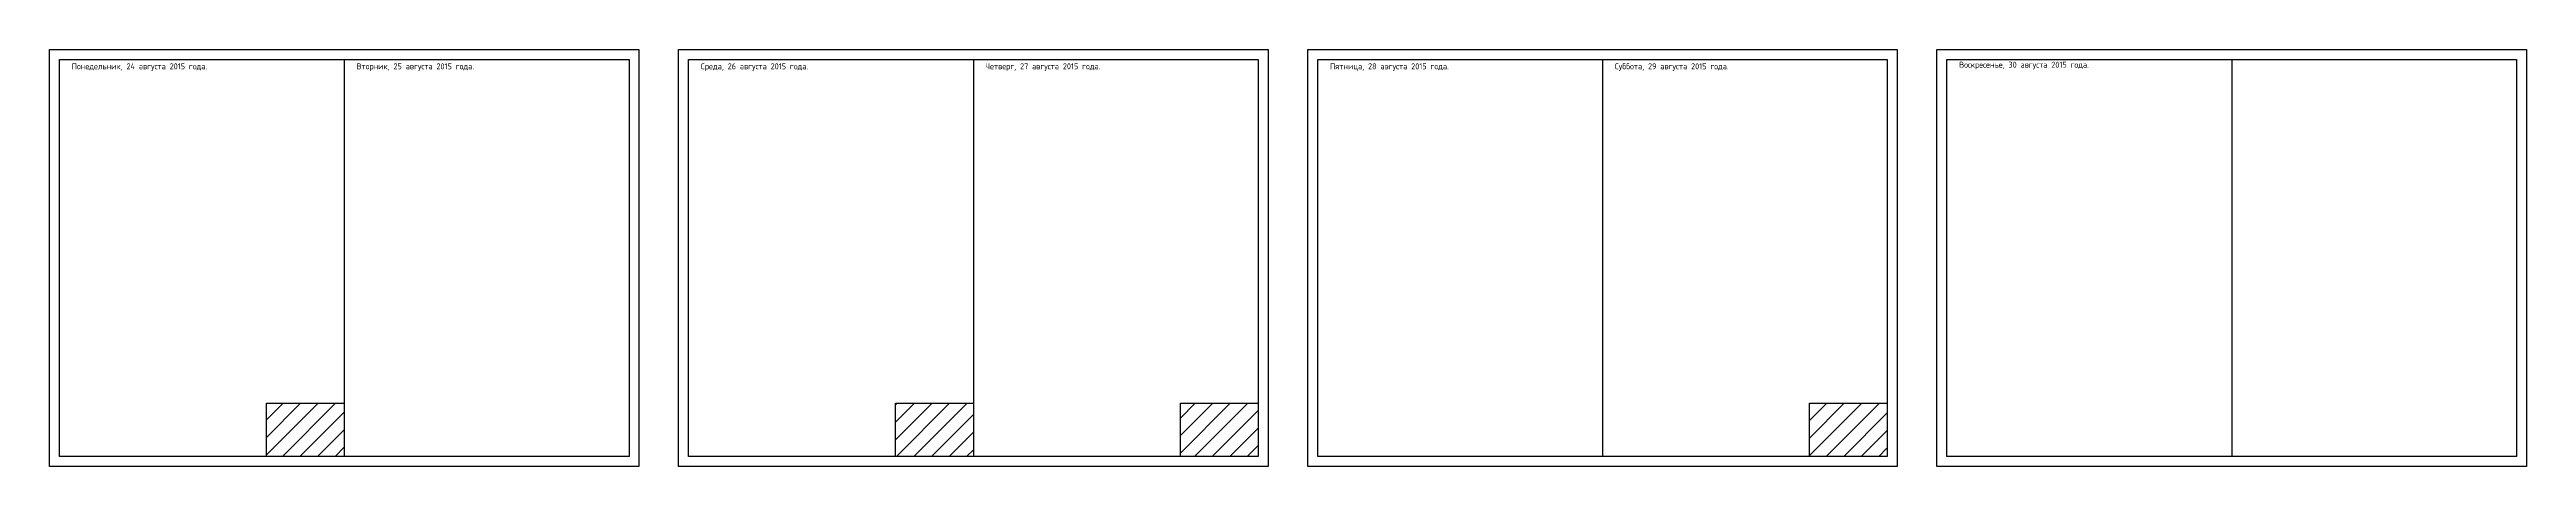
# Model space of a CAD drawing. Header units: millimetres. Extents: x -978 to 2856, y -2564 to 866.
# Drawn here: x 346 to 1594, y -2334 to -2124 of the extents above; entities that cross this region are included whole.
import ezdxf

# ---------------------------------------------------------------- set-up
doc = ezdxf.new("R2010")
doc.units = ezdxf.units.MM
doc.header["$MEASUREMENT"] = 0
doc.layers.add('FH day', color=2, linetype='Continuous')
doc.styles.add('texxt', font='romans.shx', dxfattribs={"width": 0.8})

# ---------------------------------------------------------------- blocks, each defined once
blk = doc.blocks.new('FH_day')
at = {"layer": 'FH day'}
h = blk.add_hatch(dxfattribs=at)
h.set_pattern_fill('ANSI31', color=256, scale=50)
h.set_pattern_definition([(45, (-811.23, -200.661), (-4.419417, 4.419417), [])])
h.paths.add_polyline_path([(-39.2, 26.8), (-39.2, 0), (0, 0), (0, 26.8)])
blk.add_lwpolyline([(0, 0), (-39.2, 0), (-39.2, 26.8), (0, 26.8)], close=True, dxfattribs=at)

msp = doc.modelspace()

# ---------------------------------------------------------------- linework, layer by layer
for p, q in [((494.2, -2129.3), (494.2, -2329.3)), ((811.2, -2129.3), (811.2, -2329.3)), ((1128.2, -2129.3), (1128.2, -2329.3)), ((1445.2, -2129.3), (1445.2, -2329.3))]:
    msp.add_line(p, q)
for points in [[(345.7, -2124.3), (642.7, -2124.3), (642.7, -2334.3), (345.7, -2334.3)], [(350.7, -2129.3), (637.7, -2129.3), (637.7, -2329.3), (350.7, -2329.3)], [(662.7, -2124.3), (959.7, -2124.3), (959.7, -2334.3), (662.7, -2334.3)], [(667.7, -2129.3), (954.7, -2129.3), (954.7, -2329.3), (667.7, -2329.3)], [(979.7, -2124.3), (1276.7, -2124.3), (1276.7, -2334.3), (979.7, -2334.3)], [(984.7, -2129.3), (1271.7, -2129.3), (1271.7, -2329.3), (984.7, -2329.3)], [(1296.7, -2124.3), (1593.7, -2124.3), (1593.7, -2334.3), (1296.7, -2334.3)], [(1301.7, -2129.3), (1588.7, -2129.3), (1588.7, -2329.3), (1301.7, -2329.3)]]:
    msp.add_lwpolyline(points, close=True)

# ---------------------------------------------------------------- block references
for p in [(494.2, -2329.3), (811.2, -2329.3), (954.7, -2329.3), (1271.7, -2329.3)]:
    msp.add_blockref('FH_day', p)

# ---------------------------------------------------------------- texts
at = {"char_height": 3, "attachment_point": 7, "style": 'texxt'}
for s, heights, insert in [('{\\Fromans|c204;Понедельник}, 24 {\\Fromans|c204;августа }2015 {\\Fromans|c204;года}.', [3.79], (356.9, -2135.1)), ('{\\Fromans|c204;Вторник}, 25 {\\Fromans|c204;августа }2015 {\\Fromans|c204;года}.', [0], (500.4, -2135.1)), ('{\\Fromans|c204;Среда}, 26 {\\Fromans|c204;августа }2015 {\\Fromans|c204;года}.', [3.79], (673.9, -2135.1)), ('{\\Fromans|c204;Четверг}, 27 {\\Fromans|c204;августа }2015 {\\Fromans|c204;года}.', [4], (817.4, -2135.1)), ('{\\Fromans|c204;Пятница}, 28 {\\Fromans|c204;августа }2015 {\\Fromans|c204;года}.', [3.79], (990.9, -2135.1)), ('{\\Fromans|c204;Суббота}, 29 {\\Fromans|c204;августа }2015 {\\Fromans|c204;года}.', [0], (1134.4, -2135.1))]:
    msp.add_mtext_dynamic_manual_height_columns(s, width=137.316, gutter_width=20, heights=heights, dxfattribs=dict(at, insert=insert))
note = msp.add_mtext_dynamic_manual_height_columns('\\pt24;Воскресенье, 30 августа 2015 года.\\P', width=137.316, gutter_width=20, heights=[3.79, 0], dxfattribs=dict(insert=(1307.9, -2135.1), char_height=3, attachment_point=7, style='texxt'))

doc.saveas('drawing.dxf')
